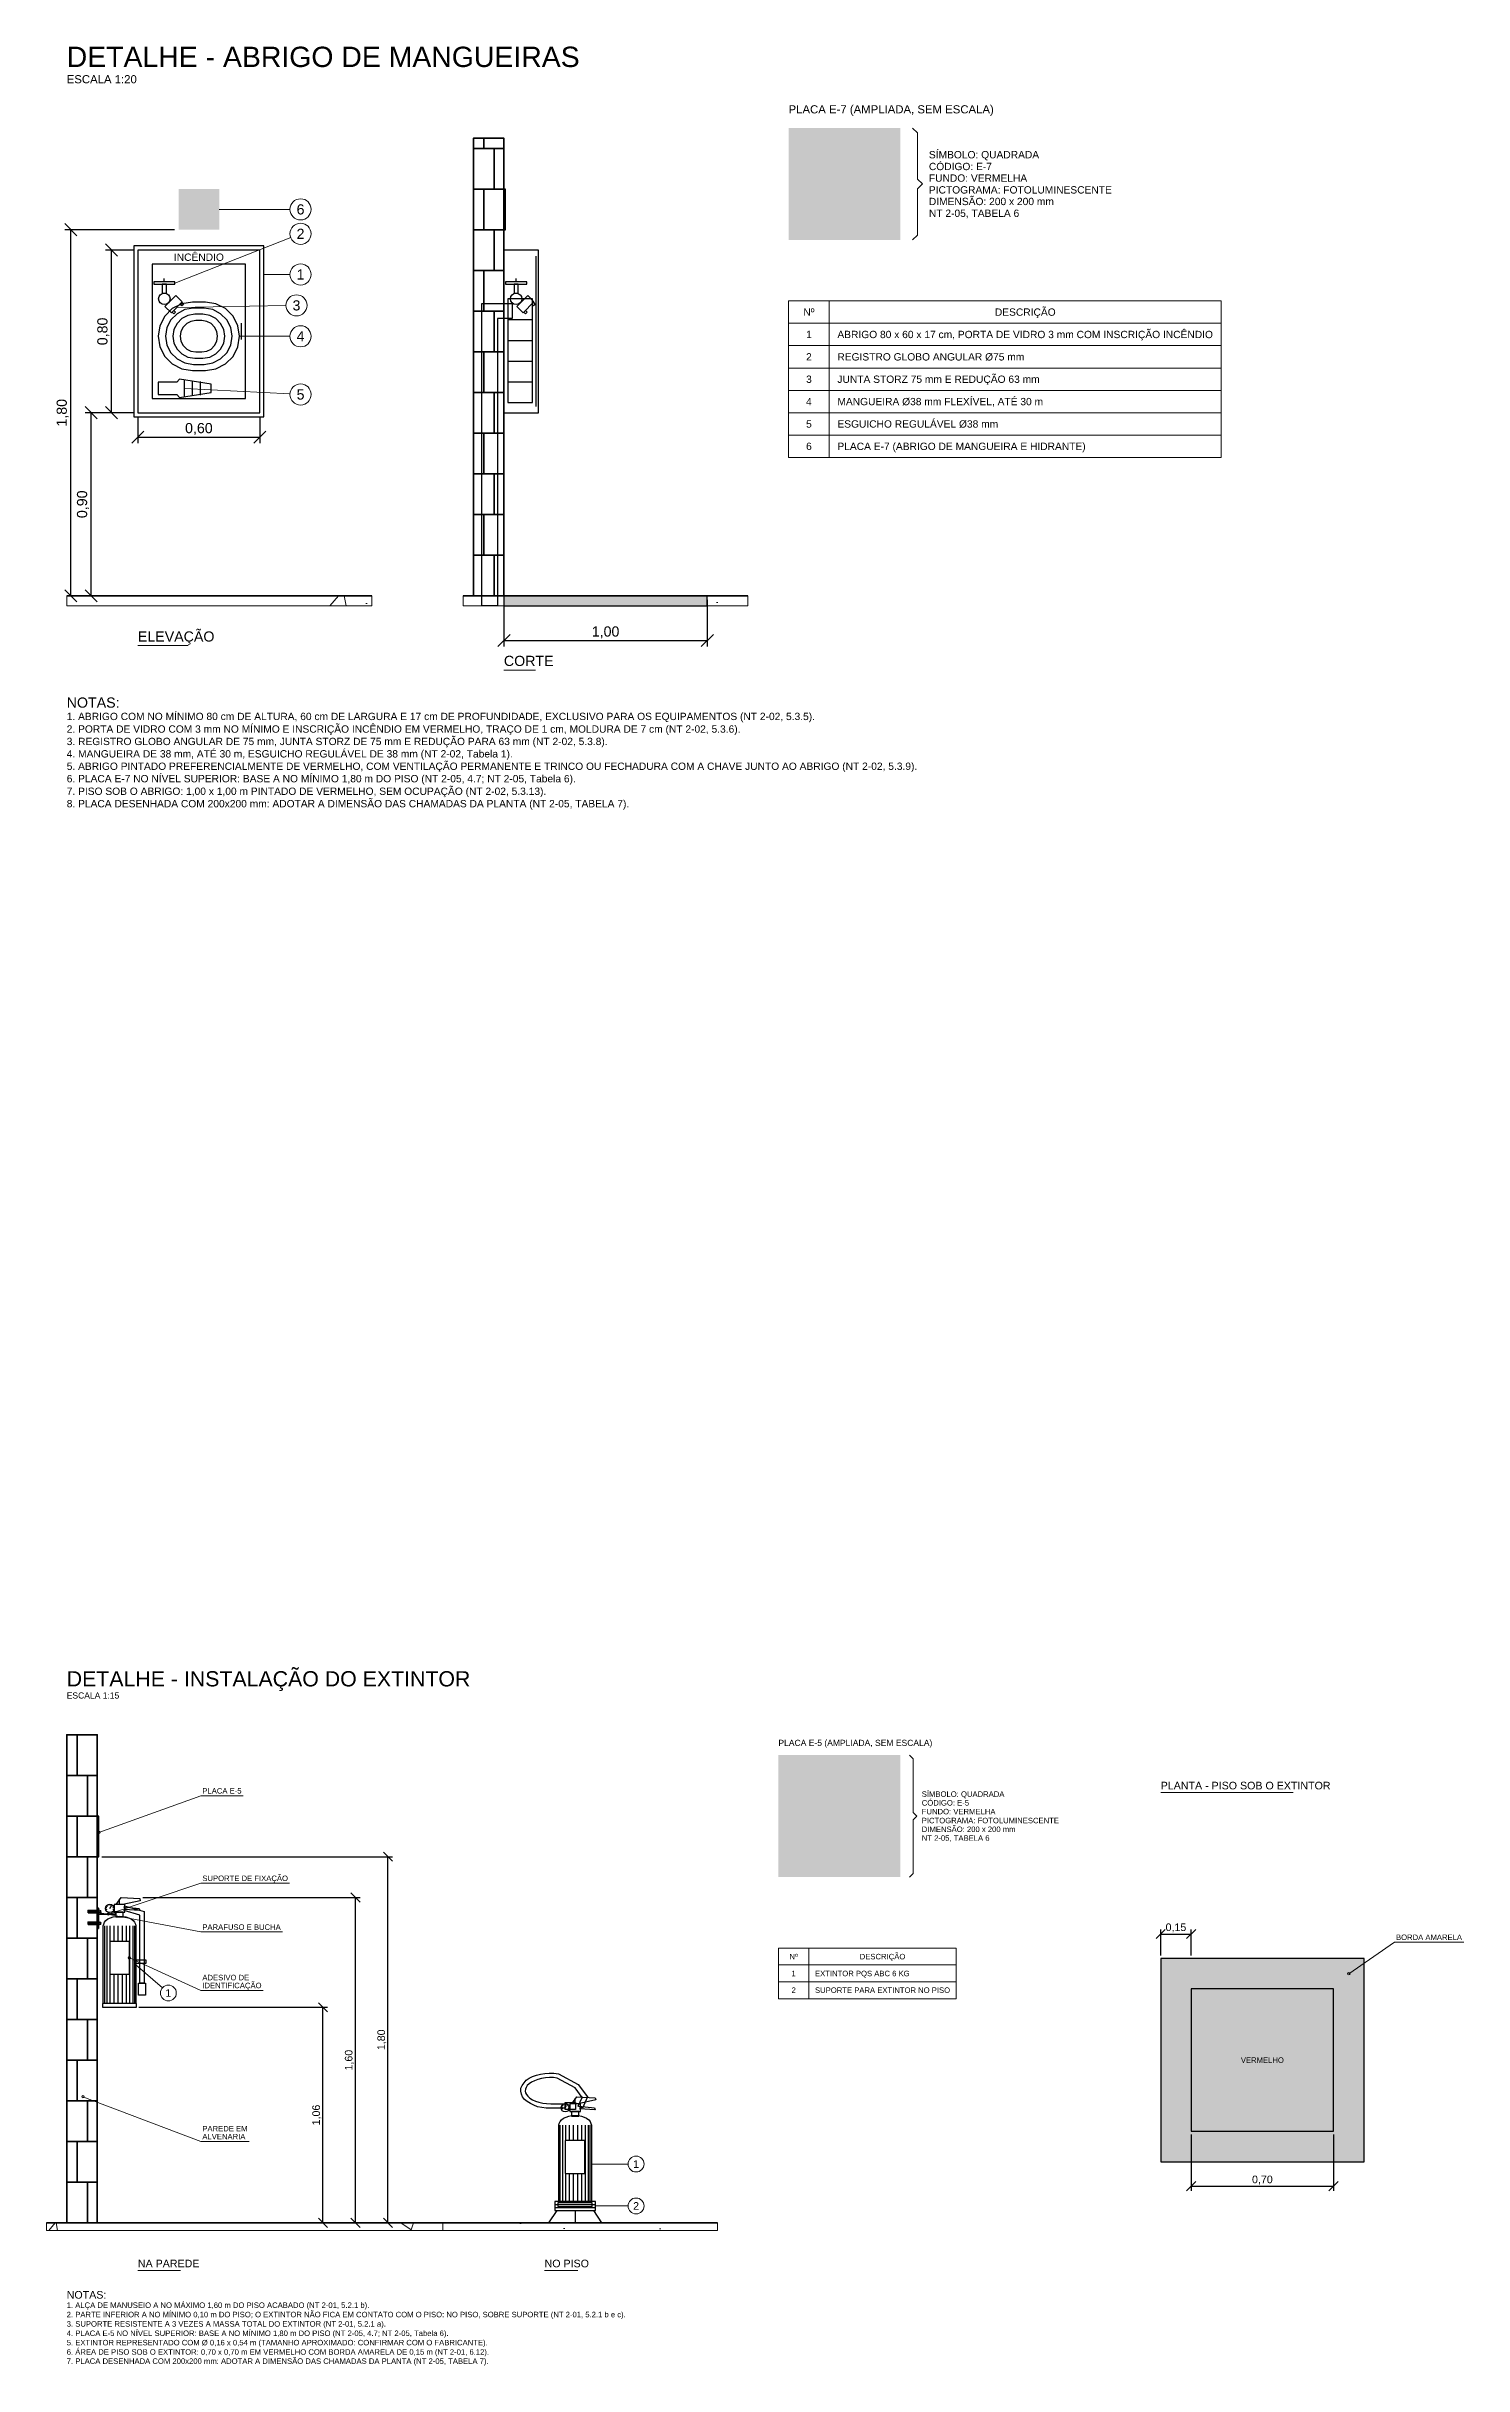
# Model space of a CAD drawing. Header units: metres. Extents: x -0.2 to 25.3, y -0.1 to 29.9.
# Drawn here: x -0.1 to 6.87, y 9.3 to 20.7 of the extents above; entities that cross this region are included whole.
import ezdxf
from ezdxf.enums import TextEntityAlignment as Align

# ---------------------------------------------------------------- set-up
doc = ezdxf.new("R2010")
doc.units = ezdxf.units.M
doc.header["$LTSCALE"] = 0.1
for name, color, linetype, lineweight in [('DETALHE', 7, 'Continuous', 35), ('DETALHE_AUX', 8, 'Continuous', 13), ('DETALHE_COTA', 7, 'Continuous', 13), ('DETALHE_HACH', 8, 'Continuous', 9), ('DETALHE_INC', 1, 'Continuous', 25), ('DETALHE_SINAL', 3, 'Continuous', 25), ('DETALHE_TEXTO', 7, 'Continuous', 13)]:
    doc.layers.add(name, color=color, linetype=linetype, lineweight=lineweight)
doc.styles.add('COSCIP-TEXTO', font='arial.ttf')
doc.dimstyles.new('COSCIP-15', dxfattribs={"dimtxt": 0.0375, "dimasz": 2.5, "dimexe": 0.0225, "dimexo": 0.015, "dimgap": 0.0112, "dimtad": 1, "dimzin": 0, "dimtxsty": 'COSCIP-TEXTO', "dimtsz": 0.0225, "dimcen": 2.5, "dimclrd": 7, "dimclre": 7, "dimclrt": 7, "dimazin": 3, "dimtfac": 1, "dimtmove": 0, "dimatfit": 3})
doc.dimstyles.new('COSCIP-20', dxfattribs={"dimtxt": 0.05, "dimasz": 2.5, "dimexe": 0.03, "dimexo": 0.02, "dimgap": 0.015, "dimtad": 1, "dimzin": 0, "dimtxsty": 'COSCIP-TEXTO', "dimtsz": 0.03, "dimcen": 2.5, "dimclrd": 7, "dimclre": 7, "dimclrt": 7, "dimazin": 3, "dimtfac": 1, "dimtmove": 0, "dimatfit": 3})

msp = doc.modelspace()

# ---------------------------------------------------------------- texts
at = {"layer": 'DETALHE_INC', "style": 'COSCIP-TEXTO'}
msp.add_text('INCÊNDIO', height=0.036, dxfattribs=at).set_placement((0.65, 19.665), align=Align.MIDDLE_CENTER)
at = {"layer": 'DETALHE_TEXTO', "style": 'COSCIP-TEXTO'}
for s, height, p in [('DETALHE - ABRIGO DE MANGUEIRAS', 0.1, (0, 20.65)), ('PLACA E-7 (AMPLIADA, SEM ESCALA)', 0.04, (3.55, 20.392)), ('SÍMBOLO: QUADRADA', 0.036, (4.24, 20.169)), ('CÓDIGO: E-7', 0.036, (4.24, 20.111)), ('FUNDO: VERMELHA', 0.036, (4.24, 20.054)), ('PICTOGRAMA: FOTOLUMINESCENTE', 0.036, (4.24, 19.996)), ('DIMENSÃO: 200 x 200 mm', 0.036, (4.24, 19.939)), ('NT 2-05, TABELA 6', 0.036, (4.24, 19.881)), ('ABRIGO 80 x 60 x 17 cm, PORTA DE VIDRO 3 mm COM INSCRIÇÃO INCÊNDIO', 0.036, (3.79, 19.285)), ('REGISTRO GLOBO ANGULAR Ø75 mm', 0.036, (3.79, 19.175)), ('JUNTA STORZ 75 mm E REDUÇÃO 63 mm', 0.036, (3.79, 19.065)), ('MANGUEIRA Ø38 mm FLEXÍVEL, ATÉ 30 m', 0.036, (3.79, 18.955)), ('ESGUICHO REGULÁVEL Ø38 mm', 0.036, (3.79, 18.845)), ('PLACA E-7 (ABRIGO DE MANGUEIRA E HIDRANTE)', 0.036, (3.79, 18.735)), ('ELEVAÇÃO', 0.05, (0.35, 17.8)), ('CORTE', 0.05, (2.15, 17.68)), ('NOTAS:', 0.05, (0, 17.475)), ('2. PORTA DE VIDRO COM 3 mm NO MÍNIMO E INSCRIÇÃO INCÊNDIO EM VERMELHO, TRAÇO DE 1 cm, MOLDURA DE 7 cm (NT 2-02, 5.3.6).', 0.036, (0, 17.345)), ('1. ABRIGO COM NO MÍNIMO 80 cm DE ALTURA, 60 cm DE LARGURA E 17 cm DE PROFUNDIDADE, EXCLUSIVO PARA OS EQUIPAMENTOS (NT 2-02, 5.3.5).', 0.036, (0, 17.407)), ('4. MANGUEIRA DE 38 mm, ATÉ 30 m, ESGUICHO REGULÁVEL DE 38 mm (NT 2-02, Tabela 1).', 0.036, (0, 17.223)), ('3. REGISTRO GLOBO ANGULAR DE 75 mm, JUNTA STORZ DE 75 mm E REDUÇÃO PARA 63 mm (NT 2-02, 5.3.8).', 0.036, (0, 17.284)), ('5. ABRIGO PINTADO PREFERENCIALMENTE DE VERMELHO, COM VENTILAÇÃO PERMANENTE E TRINCO OU FECHADURA COM A CHAVE JUNTO AO ABRIGO (NT 2-02, 5.3.9).', 0.036, (0, 17.162)), ('6. PLACA E-7 NO NÍVEL SUPERIOR: BASE A NO MÍNIMO 1,80 m DO PISO (NT 2-05, 4.7; NT 2-05, Tabela 6).', 0.036, (0, 17.101)), ('8. PLACA DESENHADA COM 200x200 mm: ADOTAR A DIMENSÃO DAS CHAMADAS DA PLANTA (NT 2-05, TABELA 7).', 0.036, (0, 16.978)), ('7. PISO SOB O ABRIGO: 1,00 x 1,00 m PINTADO DE VERMELHO, SEM OCUPAÇÃO (NT 2-02, 5.3.13).', 0.036, (0, 17.039)), ('DETALHE - INSTALAÇÃO DO EXTINTOR', 0.075, (0, 12.675)), ('PLACA E-5 (AMPLIADA, SEM ESCALA)', 0.03, (3.5, 12.36)), ('PLACA E-5', 0.027, (0.667, 12.124)), ('SÍMBOLO: QUADRADA', 0.027, (4.205, 12.108)), ('PLANTA - PISO SOB O EXTINTOR', 0.0375, (5.38, 12.15)), ('CÓDIGO: E-5', 0.027, (4.205, 12.065)), ('FUNDO: VERMELHA', 0.027, (4.205, 12.022)), ('PICTOGRAMA: FOTOLUMINESCENTE', 0.027, (4.205, 11.978)), ('DIMENSÃO: 200 x 200 mm', 0.027, (4.205, 11.935)), ('NT 2-05, TABELA 6', 0.027, (4.205, 11.892)), ('SUPORTE DE FIXAÇÃO', 0.027, (0.667, 11.694)), ('PARAFUSO E BUCHA', 0.027, (0.667, 11.454)), ('BORDA AMARELA', 0.027, (6.537, 11.404)), ('ADESIVO DE', 0.027, (0.667, 11.206)), ('IDENTIFICAÇÃO', 0.027, (0.667, 11.167)), ('EXTINTOR PQS ABC 6 KG', 0.027, (3.68, 11.226)), ('SUPORTE PARA EXTINTOR NO PISO', 0.027, (3.68, 11.144)), ('ALVENARIA', 0.027, (0.667, 10.424)), ('PAREDE EM', 0.027, (0.667, 10.463)), ('NA PAREDE', 0.0375, (0.35, 9.8)), ('NO PISO', 0.0375, (2.35, 9.8)), ('1. ALÇA DE MANUSEIO A NO MÁXIMO 1,60 m DO PISO ACABADO (NT 2-01, 5.2.1 b).', 0.027, (0, 9.595)), ('NOTAS:', 0.0375, (0, 9.646)), ('3. SUPORTE RESISTENTE A 3 VEZES A MASSA TOTAL DO EXTINTOR (NT 2-01, 5.2.1 a).', 0.027, (0, 9.503)), ('4. PLACA E-5 NO NÍVEL SUPERIOR: BASE A NO MÍNIMO 1,80 m DO PISO (NT 2-05, 4.7; NT 2-05, Tabela 6).', 0.027, (0, 9.457)), ('2. PARTE INFERIOR A NO MÍNIMO 0,10 m DO PISO; O EXTINTOR NÃO FICA EM CONTATO COM O PISO: NO PISO, SOBRE SUPORTE (NT 2-01, 5.2.1 b e c).', 0.027, (0, 9.549)), ('5. EXTINTOR REPRESENTADO COM Ø 0,16 x 0,54 m (TAMANHO APROXIMADO: CONFIRMAR COM O FABRICANTE).', 0.027, (0, 9.411)), ('6. ÁREA DE PISO SOB O EXTINTOR: 0,70 x 0,70 m EM VERMELHO COM BORDA AMARELA DE 0,15 m (NT 2-01, 6.12).', 0.027, (0, 9.365)), ('7. PLACA DESENHADA COM 200x200 mm: ADOTAR A DIMENSÃO DAS CHAMADAS DA PLANTA (NT 2-05, TABELA 7).', 0.027, (0, 9.32))]:
    msp.add_text(s, height=height, dxfattribs=at).set_placement(p, align=Align.MIDDLE_LEFT)
at = {"layer": 'DETALHE_TEXTO', "color": 8, "style": 'COSCIP-TEXTO'}
for s, height, p in [('ESCALA 1:20', 0.04, (0, 20.54)), ('ESCALA 1:15', 0.03, (0, 12.593))]:
    msp.add_text(s, height=height, dxfattribs=at).set_placement(p, align=Align.MIDDLE_LEFT)
at = {"layer": 'DETALHE_TEXTO', "style": 'COSCIP-TEXTO'}
for s, height, p in [('6', 0.05, (1.15, 19.9)), ('2', 0.05, (1.15, 19.78)), ('1', 0.05, (1.15, 19.58)), ('3', 0.05, (1.13, 19.428)), ('Nº', 0.036, (3.65, 19.395)), ('DESCRIÇÃO', 0.036, (4.714, 19.395)), ('4', 0.05, (1.15, 19.276)), ('1', 0.036, (3.65, 19.285)), ('2', 0.036, (3.65, 19.175)), ('3', 0.036, (3.65, 19.065)), ('5', 0.05, (1.15, 18.99)), ('4', 0.036, (3.65, 18.955)), ('5', 0.036, (3.65, 18.845)), ('6', 0.036, (3.65, 18.735)), ('Nº', 0.027, (3.575, 11.309)), ('DESCRIÇÃO', 0.027, (4.012, 11.309)), ('1', 0.027, (3.575, 11.226)), ('1', 0.0375, (0.5, 11.13)), ('2', 0.027, (3.575, 11.144)), ('1', 0.0375, (2.8, 10.289)), ('2', 0.0375, (2.8, 10.083))]:
    msp.add_text(s, height=height, dxfattribs=at).set_placement(p, align=Align.MIDDLE_CENTER)
at = {"layer": 'DETALHE_TEXTO', "color": 7, "style": 'COSCIP-TEXTO'}
msp.add_text('VERMELHO', height=0.027, dxfattribs=at).set_placement((5.88, 10.8), align=Align.MIDDLE_CENTER)

# ---------------------------------------------------------------- blocks, each defined once
blk = doc.blocks.new('DETV_PICT_EQUIP5')
at = {"true_color": 0xd42c14}
h = blk.add_hatch(color=7, dxfattribs=at)
h.dxf.hatch_style = 1
h.paths.add_polyline_path([(-0.5, -0.5), (0.5, -0.5), (0.5, 0.5), (-0.5, 0.5)])
at = {"true_color": 0xececbc}
h = blk.add_hatch(color=7, dxfattribs=at)
h.dxf.hatch_style = 1
h.paths.add_polyline_path([(-0.4998, 0.4994), (0.4994, 0.4998), (0.4998, -0.4994), (-0.4994, -0.4998)])
h.paths.add_polyline_path([(-0.4364, 0.4382), (-0.4383, 0.4352), (-0.4376, -0.4375), (0.4376, -0.4375), (0.4376, 0.4374)], flags=16)
h.paths.add_polyline_path([(-0.0315, 0.3903), (0.0303, 0.3907), (0.0331, 0.3891), (0.0342, 0.377), (0.0655, 0.3764), (0.0958, 0.3572), (0.0993, 0.3515), (0.0991, 0.3394), (0.0958, 0.3334), (0.0688, 0.3152), (0.0497, 0.3143), (0.0418, 0.3091), (0.0383, 0.3006), (0.0384, 0.2509), (0.0412, 0.249), (0.0722, 0.2485), (0.0873, 0.2454), (0.1018, 0.2382), (0.1212, 0.2191), (0.1285, 0.2061), (0.1296, 0.1976), (0.1323, 0.1927), (0.1329, -0.3879), (0.1309, -0.3909), (-0.1297, -0.391), (-0.1327, -0.3891), (-0.1325, 0.1915), (-0.1243, 0.2145), (-0.1129, 0.2291), (-0.1018, 0.2382), (-0.0873, 0.2452), (-0.0721, 0.2485), (-0.0388, 0.2501), (-0.0384, 0.3018), (-0.0424, 0.3101), (-0.0509, 0.3145), (-0.08, 0.3146), (-0.0873, 0.3103), (-0.1758, 0.2445), (-0.1794, 0.2352), (-0.1801, 0.2121), (-0.183, 0.2093), (-0.2036, 0.2093), (-0.2066, 0.2109), (-0.2018, 0.2836), (-0.1976, 0.2919), (-0.1861, 0.303), (-0.0973, 0.3661), (-0.0909, 0.3726), (-0.0352, 0.373), (-0.0326, 0.3758), (-0.0332, 0.3879)])
blk = doc.blocks.new('DETV_PICT_EQUIP7')
at = {"true_color": 0xd42c14}
h = blk.add_hatch(color=7, dxfattribs=at)
h.dxf.hatch_style = 1
h.paths.add_polyline_path([(-0.5, -0.5), (0.5, -0.5), (0.5, 0.5), (-0.5, 0.5)])
at = {"true_color": 0xececbc}
h = blk.add_hatch(color=7, dxfattribs=at)
h.dxf.hatch_style = 1
h.paths.add_polyline_path([(-0.4998, 0.4994), (0.4994, 0.4998), (0.4998, -0.4994), (-0.4994, -0.4998)])
h.paths.add_polyline_path([(-0.4364, 0.4381), (-0.4383, 0.4352), (-0.4376, -0.4374), (0.4374, -0.4376), (0.4376, 0.4374)], flags=16)
h.paths.add_polyline_path([(-0.0359, 0.2776), (-0.0133, 0.2781), (-0.0097, 0.2764), (-0.0109, 0.2305), (-0.0473, 0.2272), (-0.0533, 0.2239), (-0.063, 0.2235), (-0.0776, 0.2197), (-0.1149, 0.2048), (-0.1532, 0.183), (-0.1891, 0.1528), (-0.2121, 0.1279), (-0.2345, 0.0945), (-0.2525, 0.0533), (-0.2532, 0.0448), (-0.2562, 0.0388), (-0.2566, 0.0279), (-0.26, 0.0218), (-0.2615, -0.0121), (-0.26, -0.0521), (-0.2565, -0.0594), (-0.2562, -0.0703), (-0.2452, -0.1055), (-0.2419, -0.1091), (-0.2413, -0.1139), (-0.2309, -0.1345), (-0.2194, -0.153), (-0.2012, -0.1754), (-0.1783, -0.1976), (-0.1527, -0.216), (-0.1248, -0.2303), (-0.1091, -0.2349), (-0.1055, -0.2376), (-0.097, -0.2387), (-0.0909, -0.2418), (-0.0824, -0.2421), (-0.0764, -0.2451), (-0.0436, -0.2489), (-0.0194, -0.249), (0.0121, -0.245), (0.0182, -0.2419), (0.0255, -0.2418), (0.0315, -0.2387), (0.0388, -0.2379), (0.0655, -0.2272), (0.0918, -0.2121), (0.1164, -0.1935), (0.1356, -0.1745), (0.1539, -0.1501), (0.1691, -0.1236), (0.1794, -0.097), (0.1871, -0.0582), (0.1869, -0.0242), (0.1838, -0.0145), (0.1836, -0.0036), (0.1806, 0.0012), (0.1758, 0.0217), (0.1657, 0.04), (0.1654, 0.0436), (0.143, 0.0768), (0.1242, 0.0958), (0.1062, 0.1103), (0.0945, 0.1181), (0.0654, 0.1321), (0.0582, 0.133), (0.0545, 0.1362), (0.0473, 0.1367), (0.0412, 0.1398), (0.0291, 0.1404), (0.023, 0.1435), (-0.0291, 0.1436), (-0.0364, 0.1401), (-0.0473, 0.1398), (-0.0533, 0.1366), (-0.0606, 0.1361), (-0.0642, 0.1332), (-0.0797, 0.1285), (-0.1055, 0.1141), (-0.12, 0.1032), (-0.1433, 0.08), (-0.154, 0.0655), (-0.1685, 0.0384), (-0.1724, 0.0291), (-0.1731, 0.0218), (-0.1763, 0.0182), (-0.1766, 0.0097), (-0.1798, 0.0012), (-0.1797, -0.0436), (-0.176, -0.0606), (-0.1732, -0.0642), (-0.1688, -0.08), (-0.1508, -0.1091), (-0.1237, -0.1358), (-0.0921, -0.1541), (-0.0824, -0.1581), (-0.0764, -0.1583), (-0.0715, -0.1617), (-0.0618, -0.1623), (-0.0545, -0.1651), (-0.0182, -0.1655), (0.0133, -0.1576), (0.0436, -0.1425), (0.0582, -0.1321), (0.0739, -0.1172), (0.0927, -0.0909), (0.1033, -0.0606), (0.1035, -0.0267), (0.1003, -0.0194), (0.0997, -0.0109), (0.0852, 0.0182), (0.0626, 0.0412), (0.0509, 0.0491), (0.0473, 0.0494), (0.0364, 0.0559), (0.0291, 0.0565), (0.0255, 0.0598), (0.0024, 0.0623), (-0.0255, 0.06), (-0.0303, 0.0568), (-0.0376, 0.056), (-0.0586, 0.0448), (-0.0776, 0.0263), (-0.0882, 0.0109), (-0.0959, -0.0073), (-0.096, -0.04), (-0.0885, -0.0552), (-0.0734, -0.0703), (-0.0606, -0.0777), (-0.0461, -0.0819), (-0.0182, -0.0818), (-0.0073, -0.0781), (0.0085, -0.066), (0.0158, -0.0545), (0.0198, -0.0436), (0.0194, -0.0321), (0.012, -0.0242), (0.0054, -0.0206), (0, -0.0201), (-0.0109, -0.025), (-0.0158, -0.031), (-0.0582, -0.0313), (-0.0601, -0.0279), (-0.0597, -0.0145), (-0.0564, -0.0109), (-0.0527, 0), (-0.0448, 0.0086), (-0.0373, 0.0158), (-0.023, 0.0233), (-0.0158, 0.0238), (-0.0097, 0.0272), (0.0024, 0.0273), (0.0133, 0.027), (0.0182, 0.0238), (0.0267, 0.0232), (0.041, 0.0158), (0.0516, 0.0073), (0.06, -0.0036), (0.0671, -0.0194), (0.0671, -0.0558), (0.0597, -0.0764), (0.0447, -0.0958), (0.0298, -0.1103), (0.0035, -0.1248), (-0.0279, -0.1324), (-0.0473, -0.1325), (-0.0667, -0.1287), (-0.0909, -0.1178), (-0.1135, -0.0994), (-0.1326, -0.0764), (-0.133, -0.0727), (-0.1398, -0.0618), (-0.1406, -0.0546), (-0.1436, -0.0509), (-0.1463, -0.023), (-0.1433, 0.0024), (-0.1289, 0.0364), (-0.1103, 0.0618), (-0.0836, 0.0854), (-0.0507, 0.103), (-0.0206, 0.1108), (0.0218, 0.1107), (0.0279, 0.1075), (0.0364, 0.1072), (0.0582, 0.0996), (0.0948, 0.0776), (0.1248, 0.0479), (0.1431, 0.0158), (0.1471, 0.0048), (0.1477, -0.0036), (0.1508, -0.0085), (0.1508, -0.063), (0.1476, -0.0691), (0.1469, -0.0788), (0.1395, -0.0994), (0.1289, -0.12), (0.1139, -0.1421), (0.0843, -0.1721), (0.0582, -0.1903), (0.0364, -0.2014), (-0.0012, -0.2123), (-0.0655, -0.2124), (-0.1055, -0.2017), (-0.1091, -0.1982), (-0.1139, -0.1977), (-0.1455, -0.1797), (-0.1758, -0.1534), (-0.2017, -0.12), (-0.2163, -0.0909), (-0.2205, -0.0739), (-0.2235, -0.0691), (-0.2238, -0.0606), (-0.2271, -0.0545), (-0.2295, -0.0194), (-0.2272, 0.0145), (-0.2238, 0.0206), (-0.2236, 0.0291), (-0.2084, 0.0691), (-0.1908, 0.0982), (-0.1758, 0.1172), (-0.1569, 0.1358), (-0.1382, 0.1506), (-0.1079, 0.1683), (-0.0945, 0.1729), (-0.0909, 0.1764), (-0.0582, 0.1868), (-0.0454, 0.1879), (-0.0388, 0.1906), (0, 0.1921), (0.0327, 0.1907), (0.04, 0.1878), (0.0521, 0.1868), (0.057, 0.1839), (0.0642, 0.1836), (0.0691, 0.1803), (0.0763, 0.1794), (0.1018, 0.1687), (0.1426, 0.143), (0.1685, 0.12), (0.1903, 0.0948), (0.205, 0.0727), (0.2163, 0.0509), (0.2164, 0.0473), (0.2197, 0.0436), (0.2239, 0.0279), (0.227, 0.023), (0.2308, 0.0085), (0.2313, -0.0024), (0.2345, -0.0097), (0.2345, -0.0739), (0.2313, -0.0812), (0.227, -0.1079), (0.2236, -0.1127), (0.2233, -0.1188), (0.2162, -0.1382), (0.2021, -0.1636), (0.2018, -0.1673), (0.1721, -0.2078), (0.1494, -0.2303), (0.1313, -0.2448), (0.1091, -0.2595), (0.0982, -0.2638), (0.0945, -0.2672), (0.0909, -0.2673), (0.0873, -0.2706), (0.0352, -0.2887), (0.023, -0.2896), (0.0182, -0.2926), (-0.0206, -0.2962), (-0.0509, -0.2958), (-0.0655, -0.2928), (-0.08, -0.2927), (-0.0861, -0.2895), (-0.1115, -0.2853), (-0.1164, -0.2818), (-0.1224, -0.2815), (-0.1418, -0.2744), (-0.1455, -0.2712), (-0.1709, -0.26), (-0.204, -0.2376), (-0.2333, -0.2109), (-0.2521, -0.1898), (-0.2704, -0.1636), (-0.2848, -0.137), (-0.2961, -0.1103), (-0.3004, -0.0921), (-0.3033, -0.0873), (-0.304, -0.0776), (-0.3071, -0.0703), (-0.3075, -0.057), (-0.3108, -0.0485), (-0.3107, 0.0182), (-0.3076, 0.0267), (-0.3072, 0.04), (-0.3041, 0.0473), (-0.3032, 0.0582), (-0.3003, 0.0618), (-0.3, 0.0691), (-0.2967, 0.0739), (-0.2925, 0.0909), (-0.2892, 0.0945), (-0.285, 0.1067), (-0.2702, 0.1345), (-0.2521, 0.1605), (-0.2255, 0.1899), (-0.2003, 0.2121), (-0.1745, 0.2301), (-0.1491, 0.2447), (-0.1236, 0.2562), (-0.1091, 0.2601), (-0.1042, 0.2633), (-0.097, 0.264), (-0.0921, 0.267), (-0.0667, 0.2714), (-0.0606, 0.2743), (-0.0448, 0.2747)])
h.paths.add_polyline_path([(0.0644, 0.2776), (0.1309, 0.2778), (0.1648, 0.2746), (0.2376, 0.2745), (0.2679, 0.2721), (0.2716, 0.2679), (0.2715, 0.2364), (0.2679, 0.2344), (0.2279, 0.2344), (0.1964, 0.2311), (0.1224, 0.2309), (0.0655, 0.2276), (0.0636, 0.2315)])
h.paths.add_polyline_path([(0.0171, 0.2958), (0.0461, 0.2965), (0.0491, 0.2945), (0.0492, 0.2158), (0.0473, 0.2121), (0.0194, 0.2119), (0.0168, 0.2133)])
h.paths.add_polyline_path([(0.2862, 0.2812), (0.3079, 0.282), (0.3109, 0.28), (0.3111, 0.2267), (0.3091, 0.2236), (0.2885, 0.2235), (0.2855, 0.2255)])
blk = doc.blocks.new('_OBLIQUE')
at = {"color": 0, "linetype": 'BYBLOCK'}
blk.add_line((-0.5, -0.5), (0.5, 0.5), dxfattribs=at)
blk = doc.blocks.new('*D9')
at = {"color": 7}
for p, q in [((0.53, 19.8), (-0.01, 19.8)), ((0.02, 18), (0.02, 19.8)), ((0.04, 18), (0.05, 18))]:
    blk.add_line(p, q, dxfattribs=at)
at = {"layer": 'Defpoints'}
for p in [(0.55, 19.8), (0.02, 18), (0.02, 18)]:
    blk.add_point(p, dxfattribs=at)
at = {"layer": 'DETALHE_COTA', "color": 7, "xscale": 0.06, "yscale": 0.06, "rotation": 90}
for p in [(0.02, 19.8), (0.02, 18)]:
    blk.add_blockref('_OBLIQUE', p, dxfattribs=at)
at = {"layer": 'DETALHE_COTA', "color": 7, "insert": (-0.02, 18.9), "char_height": 0.05, "attachment_point": 5, "rotation": 90, "style": 'COSCIP-TEXTO'}
blk.add_mtext('1,80', dxfattribs=at)

# ---------------------------------------------------------------- dimensions: what is measured, and where the dimension line sits
at = {"layer": 'DETALHE_COTA'}
dim = msp.add_linear_dim(base=(0.02, 18), p1=(0.02, 18), p2=(0.55, 19.8), angle=90, dimstyle='COSCIP-20', dxfattribs=at)
dim.commit()
dim.dimension.update_dxf_attribs({"geometry": '*D9', "text_midpoint": (-0.02, 18.9)})
for base, p1, p2, dimstyle in [((0.22, 18.9), (0.22, 18.9), (0.35, 19.7), 'COSCIP-20'), ((0.12, 18), (0.12, 18), (0.35, 18.9), 'COSCIP-20'), ((1.58, 10), (1.58, 10), (0.158, 11.8), 'COSCIP-15'), ((1.42, 10), (1.42, 10), (0.359, 11.6), 'COSCIP-15'), ((1.26, 10), (1.26, 10), (0.34, 11.06), 'COSCIP-15')]:
    msp.add_linear_dim(base=base, p1=p1, p2=p2, angle=90, dimstyle=dimstyle, dxfattribs=at).render()
for base, p1, p2, dimstyle in [((0.35, 18.78), (0.35, 18.9), (0.95, 18.9), 'COSCIP-20'), ((2.15, 17.78), (2.15, 18), (3.15, 18), 'COSCIP-20'), ((5.38, 11.42), (5.38, 11.3), (5.53, 11.3), 'COSCIP-15'), ((5.53, 10.18), (5.53, 10.45), (6.23, 10.45), 'COSCIP-15')]:
    msp.add_linear_dim(base=base, p1=p1, p2=p2, dimstyle=dimstyle, dxfattribs=at).render()

# ---------------------------------------------------------------- hatches: boundary and pattern name
at = {"layer": 'DETALHE_HACH'}
h = msp.add_hatch(color=1, dxfattribs=at)
h.dxf.hatch_style = 1
h.paths.add_polyline_path([(2.15, 19.8), (2.158, 19.8), (2.158, 20), (2.15, 20)])
h = msp.add_hatch(dxfattribs=at)
h.set_pattern_fill('AR-CONC', color=8, scale=0.0064)
h.paths.add_polyline_path([(0, 17.95), (1.5, 17.95), (1.5, 18), (0, 18)])
h = msp.add_hatch(dxfattribs=at)
h.set_pattern_fill('AR-CONC', color=8, scale=0.0064)
h.paths.add_polyline_path([(1.95, 17.95), (3.35, 17.95), (3.35, 18), (1.95, 18)])
h = msp.add_hatch(color=1, dxfattribs=at)
h.dxf.hatch_style = 1
h.paths.add_polyline_path([(2.15, 17.95), (3.15, 17.95), (3.15, 18), (2.15, 18)])
h = msp.add_hatch(color=1, dxfattribs=at)
h.dxf.hatch_style = 1
h.paths.add_polyline_path([(0.15, 11.8), (0.158, 11.8), (0.158, 12), (0.15, 12)])
h = msp.add_hatch(color=2, dxfattribs=at)
h.dxf.hatch_style = 1
h.paths.add_polyline_path([(5.38, 10.3), (6.38, 10.3), (6.38, 11.3), (5.38, 11.3)])
h = msp.add_hatch(color=1, dxfattribs=at)
h.dxf.hatch_style = 1
h.paths.add_polyline_path([(5.53, 10.45), (6.23, 10.45), (6.23, 11.15), (5.53, 11.15)])
h = msp.add_hatch(dxfattribs=at)
h.set_pattern_fill('AR-CONC', color=8, scale=0.0048)
h.paths.add_polyline_path([(-0.1, 9.963), (1.85, 9.963), (1.85, 10), (-0.1, 10)])
h = msp.add_hatch(dxfattribs=at)
h.set_pattern_fill('AR-CONC', color=8, scale=0.0048)
h.paths.add_polyline_path([(1.85, 9.963), (3.2, 9.963), (3.2, 10), (1.85, 10)])

# ---------------------------------------------------------------- linework, layer by layer
at = {"layer": 'DETALHE'}
for p, q in [((2, 20.2), (2.15, 20.2)), ((2.052, 20.2), (2.052, 20.25)), ((2.102, 20), (2.102, 20.2)), ((2, 20), (2.15, 20)), ((2.052, 19.8), (2.052, 20)), ((2, 19.8), (2.15, 19.8)), ((2.102, 19.6), (2.102, 19.8)), ((2, 19.6), (2.15, 19.6)), ((2.052, 19.4), (2.052, 19.6)), ((2, 19.4), (2.15, 19.4)), ((2.102, 19.2), (2.102, 19.4)), ((2, 19.2), (2.15, 19.2)), ((2.052, 19), (2.052, 19.2)), ((2, 19), (2.15, 19)), ((2.102, 18.8), (2.102, 19)), ((2, 18.8), (2.15, 18.8)), ((2.052, 18.6), (2.052, 18.8)), ((2, 18.6), (2.15, 18.6)), ((2.102, 18.4), (2.102, 18.6)), ((2, 18.4), (2.15, 18.4)), ((2.052, 18.2), (2.052, 18.4)), ((2, 18.2), (2.15, 18.2)), ((2.102, 18), (2.102, 18.2)), ((0, 18), (1.5, 18)), ((1.95, 18), (3.35, 18)), ((0.052, 12.2), (0.052, 12.4)), ((0, 12.2), (0.15, 12.2)), ((0.102, 12), (0.102, 12.2)), ((0, 12), (0.15, 12)), ((0.052, 11.8), (0.052, 12)), ((0, 11.8), (0.15, 11.8)), ((0.102, 11.6), (0.102, 11.8)), ((0, 11.6), (0.15, 11.6)), ((0.052, 11.4), (0.052, 11.6)), ((0.11, 11.53), (0.162, 11.53)), ((0.11, 11.473), (0.162, 11.473)), ((0, 11.4), (0.15, 11.4)), ((0.102, 11.2), (0.102, 11.4)), ((0, 11.2), (0.15, 11.2)), ((0.052, 11), (0.052, 11.2)), ((0, 11), (0.15, 11)), ((0.102, 10.8), (0.102, 11)), ((0, 10.8), (0.15, 10.8)), ((0.052, 10.6), (0.052, 10.8)), ((0, 10.6), (0.15, 10.6)), ((0.102, 10.4), (0.102, 10.6)), ((0, 10.4), (0.15, 10.4)), ((0.052, 10.2), (0.052, 10.4)), ((0, 10.2), (0.15, 10.2)), ((0.102, 10), (0.102, 10.2)), ((-0.1, 10), (1.85, 10)), ((1.85, 10), (3.2, 10))]:
    msp.add_line(p, q, dxfattribs=at)
for points in [[(2, 18), (2.15, 18), (2.15, 20.25), (2, 20.25)], [(0, 10), (0.15, 10), (0.15, 12.4), (0, 12.4)], [(0.105, 11.524), (0.15, 11.524), (0.15, 11.536), (0.105, 11.536)], [(0.15, 11.448), (0.156, 11.448), (0.156, 11.548), (0.15, 11.548)], [(0.105, 11.467), (0.15, 11.467), (0.15, 11.479), (0.105, 11.479)]]:
    msp.add_lwpolyline(points, close=True, dxfattribs=at)
msp.add_lwpolyline([(0.156, 11.518), (0.242, 11.518), (0.242, 11.533)], dxfattribs=at)
for centre in [(0.162, 11.53), (0.162, 11.473)]:
    msp.add_circle(centre, 0.006, dxfattribs=at)
at = {"layer": 'DETALHE_AUX'}
for p, q in [((0.75, 19.9), (1.098, 19.9)), ((0.532, 19.538), (1.102, 19.761)), ((0.97, 19.58), (1.098, 19.58)), ((0.542, 19.418), (1.078, 19.427)), ((0.85, 19.276), (1.098, 19.276)), ((0.58, 19.02), (1.098, 18.993)), ((0.35, 17.755), (0.598, 17.755)), ((2.15, 17.635), (2.305, 17.635)), ((0.158, 11.92), (0.66, 12.1)), ((0.66, 12.1), (0.868, 12.1)), ((5.38, 12.116), (6.031, 12.116)), ((0.205, 11.518), (0.66, 11.67)), ((0.66, 11.67), (1.096, 11.67)), ((0.13, 11.53), (0.66, 11.43)), ((0.66, 11.43), (1.061, 11.43)), ((0.308, 11.303), (0.66, 11.143)), ((6.305, 11.225), (6.53, 11.38)), ((6.53, 11.38), (6.87, 11.38)), ((0.34, 11.269), (0.471, 11.156)), ((0.66, 11.143), (0.966, 11.143)), ((0.08, 10.62), (0.66, 10.4)), ((0.66, 10.4), (0.897, 10.4)), ((2.58, 10.289), (2.761, 10.289)), ((2.6, 10.083), (2.761, 10.083)), ((0.35, 9.766), (0.559, 9.766)), ((2.35, 9.766), (2.513, 9.766))]:
    msp.add_line(p, q, dxfattribs=at)
for points in [[(0, 17.95), (1.5, 17.95), (1.5, 18), (0, 18)], [(1.95, 17.95), (3.35, 17.95), (3.35, 18), (1.95, 18)], [(-0.1, 9.963), (1.85, 9.963), (1.85, 10), (-0.1, 10)], [(1.85, 9.963), (3.2, 9.963), (3.2, 10), (1.85, 10)]]:
    msp.add_lwpolyline(points, close=True, dxfattribs=at)
for centre in [(0.158, 11.92), (0.13, 11.53), (0.205, 11.518), (0.308, 11.303), (6.305, 11.225), (0.08, 10.62)]:
    msp.add_circle(centre, 0.006, dxfattribs=at)
at = {"layer": 'DETALHE_INC'}
for p, q in [((2.308, 18.93), (2.308, 19.67)), ((0.48, 19.544), (0.48, 19.56)), ((2.21, 19.544), (2.21, 19.56)), ((0.86, 19.26), (0.86, 19.34)), ((2.17, 19.358), (2.29, 19.358)), ((2.17, 19.256), (2.29, 19.256)), ((0.58, 18.982), (0.58, 19.058)), ((0.619, 18.985), (0.619, 19.055)), ((0.658, 18.987), (0.658, 19.053)), ((2.17, 19.154), (2.29, 19.154)), ((2.17, 19.052), (2.29, 19.052)), ((0.198, 11.549), (0.193, 11.549)), ((0.198, 11.541), (0.193, 11.539)), ((0.201, 11.555), (0.197, 11.559)), ((0.207, 11.56), (0.205, 11.565)), ((0.212, 11.546), (0.218, 11.557)), ((0.215, 11.56), (0.215, 11.565)), ((0.221, 11.557), (0.225, 11.561)), ((0.226, 11.551), (0.231, 11.553)), ((0.226, 11.543), (0.231, 11.543)), ((0.26, 11.565), (0.26, 11.592)), ((0.187, 11.079), (0.187, 11.46)), ((0.199, 11.079), (0.199, 11.46)), ((0.214, 11.384), (0.214, 11.46)), ((0.233, 11.384), (0.233, 11.46)), ((0.253, 11.384), (0.253, 11.46)), ((0.274, 11.384), (0.274, 11.46)), ((0.294, 11.384), (0.294, 11.46)), ((0.311, 11.079), (0.311, 11.46)), ((0.326, 11.079), (0.326, 11.46)), ((0.335, 11.079), (0.335, 11.46)), ((0.214, 11.079), (0.214, 11.222)), ((0.233, 11.079), (0.233, 11.222)), ((0.253, 11.079), (0.253, 11.222)), ((0.274, 11.079), (0.274, 11.222)), ((0.294, 11.079), (0.294, 11.222)), ((2.5, 10.585), (2.5, 10.612)), ((2.438, 10.569), (2.433, 10.569)), ((2.438, 10.561), (2.433, 10.559)), ((2.441, 10.575), (2.437, 10.579)), ((2.447, 10.58), (2.445, 10.585)), ((2.452, 10.566), (2.458, 10.577)), ((2.455, 10.58), (2.455, 10.585)), ((2.461, 10.577), (2.465, 10.581)), ((2.466, 10.571), (2.471, 10.573)), ((2.466, 10.563), (2.471, 10.563)), ((2.427, 10.099), (2.427, 10.48)), ((2.439, 10.099), (2.439, 10.48)), ((2.454, 10.404), (2.454, 10.48)), ((2.473, 10.404), (2.473, 10.48)), ((2.493, 10.404), (2.493, 10.48)), ((2.514, 10.404), (2.514, 10.48)), ((2.534, 10.404), (2.534, 10.48)), ((2.551, 10.099), (2.551, 10.48)), ((2.566, 10.099), (2.566, 10.48)), ((2.575, 10.099), (2.575, 10.48)), ((2.454, 10.099), (2.454, 10.242)), ((2.473, 10.099), (2.473, 10.242)), ((2.493, 10.099), (2.493, 10.242)), ((2.514, 10.099), (2.514, 10.242)), ((2.534, 10.099), (2.534, 10.242)), ((2.41, 10.06), (2.37, 10)), ((2.4, 10.09), (2.6, 10.09)), ((2.4, 10.075), (2.6, 10.075)), ((2.5, 10.06), (2.5, 10)), ((2.59, 10.06), (2.63, 10))]:
    msp.add_line(p, q, dxfattribs=at)
for points in [[(2.15, 19.8), (2.158, 19.8), (2.158, 20), (2.15, 20)], [(0.33, 18.88), (0.97, 18.88), (0.97, 19.72), (0.33, 19.72)], [(0.35, 18.9), (0.95, 18.9), (0.95, 19.7), (0.35, 19.7)], [(0.42, 18.97), (0.88, 18.97), (0.88, 19.63), (0.42, 19.63)], [(2.15, 18.9), (2.32, 18.9), (2.32, 19.7), (2.15, 19.7)], [(0.428, 19.532), (0.532, 19.532), (0.532, 19.544), (0.428, 19.544)], [(0.47, 19.488), (0.49, 19.488), (0.49, 19.532), (0.47, 19.532)], [(2.158, 19.532), (2.262, 19.532), (2.262, 19.544), (2.158, 19.544)], [(2.2, 19.488), (2.22, 19.488), (2.22, 19.532), (2.2, 19.532)], [(0.682, 19.108), (0.734, 19.116), (0.781, 19.14), (0.818, 19.177), (0.842, 19.224), (0.85, 19.276), (0.842, 19.328), (0.818, 19.375), (0.781, 19.412), (0.734, 19.436), (0.682, 19.444), (0.618, 19.444), (0.566, 19.436), (0.519, 19.412), (0.482, 19.375), (0.458, 19.328), (0.45, 19.276), (0.458, 19.224), (0.482, 19.177), (0.519, 19.14), (0.566, 19.116), (0.618, 19.108)], [(0.537, 19.477), (0.568, 19.445), (0.515, 19.392), (0.483, 19.423)], [(0.676, 19.138), (0.719, 19.145), (0.757, 19.165), (0.788, 19.195), (0.807, 19.233), (0.814, 19.276), (0.807, 19.319), (0.788, 19.357), (0.757, 19.387), (0.719, 19.407), (0.676, 19.414), (0.624, 19.414), (0.581, 19.407), (0.543, 19.387), (0.512, 19.357), (0.493, 19.319), (0.486, 19.276), (0.493, 19.233), (0.512, 19.195), (0.543, 19.165), (0.581, 19.145), (0.624, 19.138)], [(0.527, 19.403), (0.535, 19.394), (0.527, 19.386), (0.518, 19.394)], [(0.566, 19.442), (0.574, 19.433), (0.566, 19.425), (0.557, 19.433)], [(2.042, 19.438), (2.19, 19.438), (2.19, 19.363), (2.118, 19.363), (2.118, 17.95), (2.042, 17.95), (2.042, 19.438)], [(2.17, 18.95), (2.29, 18.95), (2.29, 19.46), (2.17, 19.46)], [(2.267, 19.477), (2.298, 19.445), (2.245, 19.392), (2.213, 19.423)], [(2.257, 19.403), (2.265, 19.394), (2.257, 19.386), (2.248, 19.394)], [(2.296, 19.442), (2.304, 19.433), (2.296, 19.425), (2.287, 19.433)], [(0.67, 19.168), (0.704, 19.174), (0.734, 19.189), (0.757, 19.213), (0.773, 19.243), (0.778, 19.276), (0.773, 19.309), (0.757, 19.339), (0.734, 19.363), (0.704, 19.378), (0.67, 19.384), (0.63, 19.384), (0.596, 19.378), (0.566, 19.363), (0.543, 19.339), (0.527, 19.309), (0.522, 19.276), (0.527, 19.243), (0.543, 19.213), (0.566, 19.189), (0.596, 19.174), (0.63, 19.168)], [(0.665, 19.199), (0.689, 19.203), (0.71, 19.213), (0.727, 19.231), (0.738, 19.252), (0.742, 19.276), (0.738, 19.3), (0.727, 19.321), (0.71, 19.339), (0.689, 19.349), (0.665, 19.353), (0.635, 19.353), (0.611, 19.349), (0.59, 19.339), (0.573, 19.321), (0.562, 19.3), (0.558, 19.276), (0.562, 19.252), (0.573, 19.231), (0.59, 19.213), (0.611, 19.203), (0.635, 19.199)], [(0.45, 18.99), (0.541, 18.99), (0.554, 18.975), (0.71, 19), (0.71, 19.04), (0.554, 19.065), (0.541, 19.05), (0.45, 19.05)], [(2.15, 17.95), (3.15, 17.95), (3.15, 18), (2.15, 18)], [(0.15, 11.8), (0.158, 11.8), (0.158, 12), (0.15, 12)], [(0.234, 11.527), (0.286, 11.527), (0.286, 11.565), (0.234, 11.565)], [(0.242, 11.504), (0.278, 11.504), (0.278, 11.527), (0.242, 11.527)], [(0.381, 11.53), (0.381, 11.179), (0.359, 11.179), (0.359, 11.513), (0.283, 11.535), (0.289, 11.557), (0.381, 11.53)], [(0.212, 11.222), (0.308, 11.222), (0.308, 11.384), (0.212, 11.384)], [(0.336, 11.276), (0.39, 11.276), (0.39, 11.292), (0.336, 11.292)], [(0.387, 11.179), (0.387, 11.119), (0.353, 11.119), (0.353, 11.179)], [(0.176, 11.06), (0.344, 11.06), (0.344, 11.079), (0.176, 11.079)], [(5.53, 10.45), (6.23, 10.45), (6.23, 11.15), (5.53, 11.15)], [(2.535, 10.616), (2.501, 10.663), (2.412, 10.712), (2.394, 10.714), (2.374, 10.714), (2.354, 10.713), (2.335, 10.71), (2.317, 10.705), (2.3, 10.699), (2.286, 10.692), (2.274, 10.684), (2.265, 10.675), (2.259, 10.666), (2.256, 10.657), (2.255, 10.648), (2.257, 10.64), (2.261, 10.631), (2.268, 10.622), (2.278, 10.613), (2.29, 10.605), (2.305, 10.598), (2.322, 10.593), (2.341, 10.589), (2.36, 10.586), (2.38, 10.585), (2.452, 10.585), (2.452, 10.563), (2.38, 10.563), (2.358, 10.564), (2.337, 10.567), (2.316, 10.571), (2.297, 10.578), (2.28, 10.586), (2.265, 10.596), (2.252, 10.607), (2.242, 10.619), (2.236, 10.633), (2.233, 10.647), (2.234, 10.662), (2.24, 10.676), (2.249, 10.689), (2.26, 10.701), (2.275, 10.711), (2.291, 10.719), (2.31, 10.726), (2.33, 10.731), (2.351, 10.735), (2.373, 10.736), (2.395, 10.736), (2.419, 10.733), (2.515, 10.68), (2.561, 10.619), (2.536, 10.564), (2.516, 10.573), (2.535, 10.616)], [(2.452, 10.591), (2.502, 10.591), (2.502, 10.557), (2.452, 10.557)], [(2.474, 10.547), (2.526, 10.547), (2.526, 10.585), (2.474, 10.585)], [(2.482, 10.524), (2.518, 10.524), (2.518, 10.547), (2.482, 10.547)], [(2.452, 10.242), (2.548, 10.242), (2.548, 10.404), (2.452, 10.404)], [(2.4, 10.06), (2.6, 10.06), (2.6, 10.105), (2.4, 10.105)], [(2.416, 10.08), (2.584, 10.08), (2.584, 10.099), (2.416, 10.099)]]:
    msp.add_lwpolyline(points, close=True, dxfattribs=at)
for points in [[(0.244, 11.565), (0.268, 11.6), (0.359, 11.594), (0.362, 11.584), (0.276, 11.565)], [(0.279, 11.554), (0.356, 11.546), (0.359, 11.535), (0.282, 11.541)], [(0.18, 11.079), (0.18, 11.46), (0.182, 11.469), (0.186, 11.478), (0.193, 11.487), (0.203, 11.494), (0.216, 11.5), (0.229, 11.505), (0.244, 11.507), (0.26, 11.508), (0.276, 11.507), (0.291, 11.505), (0.304, 11.5), (0.317, 11.494), (0.327, 11.487), (0.334, 11.478), (0.338, 11.469), (0.34, 11.46), (0.34, 11.079)], [(2.484, 10.585), (2.508, 10.62), (2.599, 10.614), (2.602, 10.604), (2.516, 10.585)], [(2.42, 10.099), (2.42, 10.48), (2.422, 10.489), (2.426, 10.498), (2.433, 10.507), (2.443, 10.514), (2.456, 10.52), (2.469, 10.525), (2.484, 10.527), (2.5, 10.528), (2.516, 10.527), (2.531, 10.525), (2.544, 10.52), (2.557, 10.514), (2.567, 10.507), (2.574, 10.498), (2.578, 10.489), (2.58, 10.48), (2.58, 10.099)], [(2.519, 10.574), (2.596, 10.566), (2.599, 10.555), (2.522, 10.561)]]:
    msp.add_lwpolyline(points, dxfattribs=at)
for centre, radius in [((0.48, 19.46), 0.028), ((2.21, 19.46), 0.028), ((0.212, 11.546), 0.0208), ((2.452, 10.566), 0.0208)]:
    msp.add_circle(centre, radius, dxfattribs=at)
at = {"layer": 'DETALHE_SINAL'}
msp.add_lwpolyline([(5.38, 10.3), (6.38, 10.3), (6.38, 11.3), (5.38, 11.3)], close=True, dxfattribs=at)
at = {"layer": 'DETALHE_TEXTO'}
for p, q in [((3.75, 18.68), (3.75, 19.45)), ((3.55, 19.34), (5.677, 19.34)), ((3.55, 19.23), (5.677, 19.23)), ((3.55, 19.12), (5.677, 19.12)), ((3.55, 19.01), (5.677, 19.01)), ((3.55, 18.9), (5.677, 18.9)), ((3.55, 18.79), (5.677, 18.79)), ((3.65, 11.102), (3.65, 11.35)), ((3.5, 11.268), (4.374, 11.268)), ((3.5, 11.185), (4.374, 11.185))]:
    msp.add_line(p, q, dxfattribs=at)
for points in [[(4.16, 20.3), (4.184, 20.276), (4.184, 20.049), (4.208, 20.025), (4.184, 20.001), (4.184, 19.774), (4.16, 19.75)], [(4.145, 12.3), (4.163, 12.282), (4.163, 12.018), (4.181, 12), (4.163, 11.982), (4.163, 11.718), (4.145, 11.7)]]:
    msp.add_lwpolyline(points, dxfattribs=at)
for points in [[(3.55, 18.68), (5.677, 18.68), (5.677, 19.45), (3.55, 19.45)], [(3.5, 11.102), (4.374, 11.102), (4.374, 11.35), (3.5, 11.35)]]:
    msp.add_lwpolyline(points, close=True, dxfattribs=at)
for centre, radius in [((1.15, 19.9), 0.052), ((1.15, 19.78), 0.052), ((1.15, 19.58), 0.052), ((1.13, 19.428), 0.052), ((1.15, 19.276), 0.052), ((1.15, 18.99), 0.052), ((0.5, 11.13), 0.039), ((2.8, 10.289), 0.039), ((2.8, 10.083), 0.039)]:
    msp.add_circle(centre, radius, dxfattribs=at)

# ---------------------------------------------------------------- block references
at = {"layer": 'DETALHE_INC', "xscale": 0.2, "yscale": 0.2}
msp.add_blockref('DETV_PICT_EQUIP7', (0.65, 19.9), dxfattribs=at)
at = {"layer": 'DETALHE_SINAL'}
for name, p, xscale, yscale in [('DETV_PICT_EQUIP7', (3.825, 20.025), 0.55, 0.55), ('DETV_PICT_EQUIP5', (3.8, 12), 0.6, 0.6)]:
    msp.add_blockref(name, p, dxfattribs=dict(at, xscale=xscale, yscale=yscale))

msp.set_redraw_order([(e.dxf.handle, doc.entitydb.next_handle()) for e in msp.query("TEXT MTEXT ATTDEF DIMENSION ARC_DIMENSION")])  # texts and dimensions are drawn at this point

doc.saveas('drawing.dxf')
